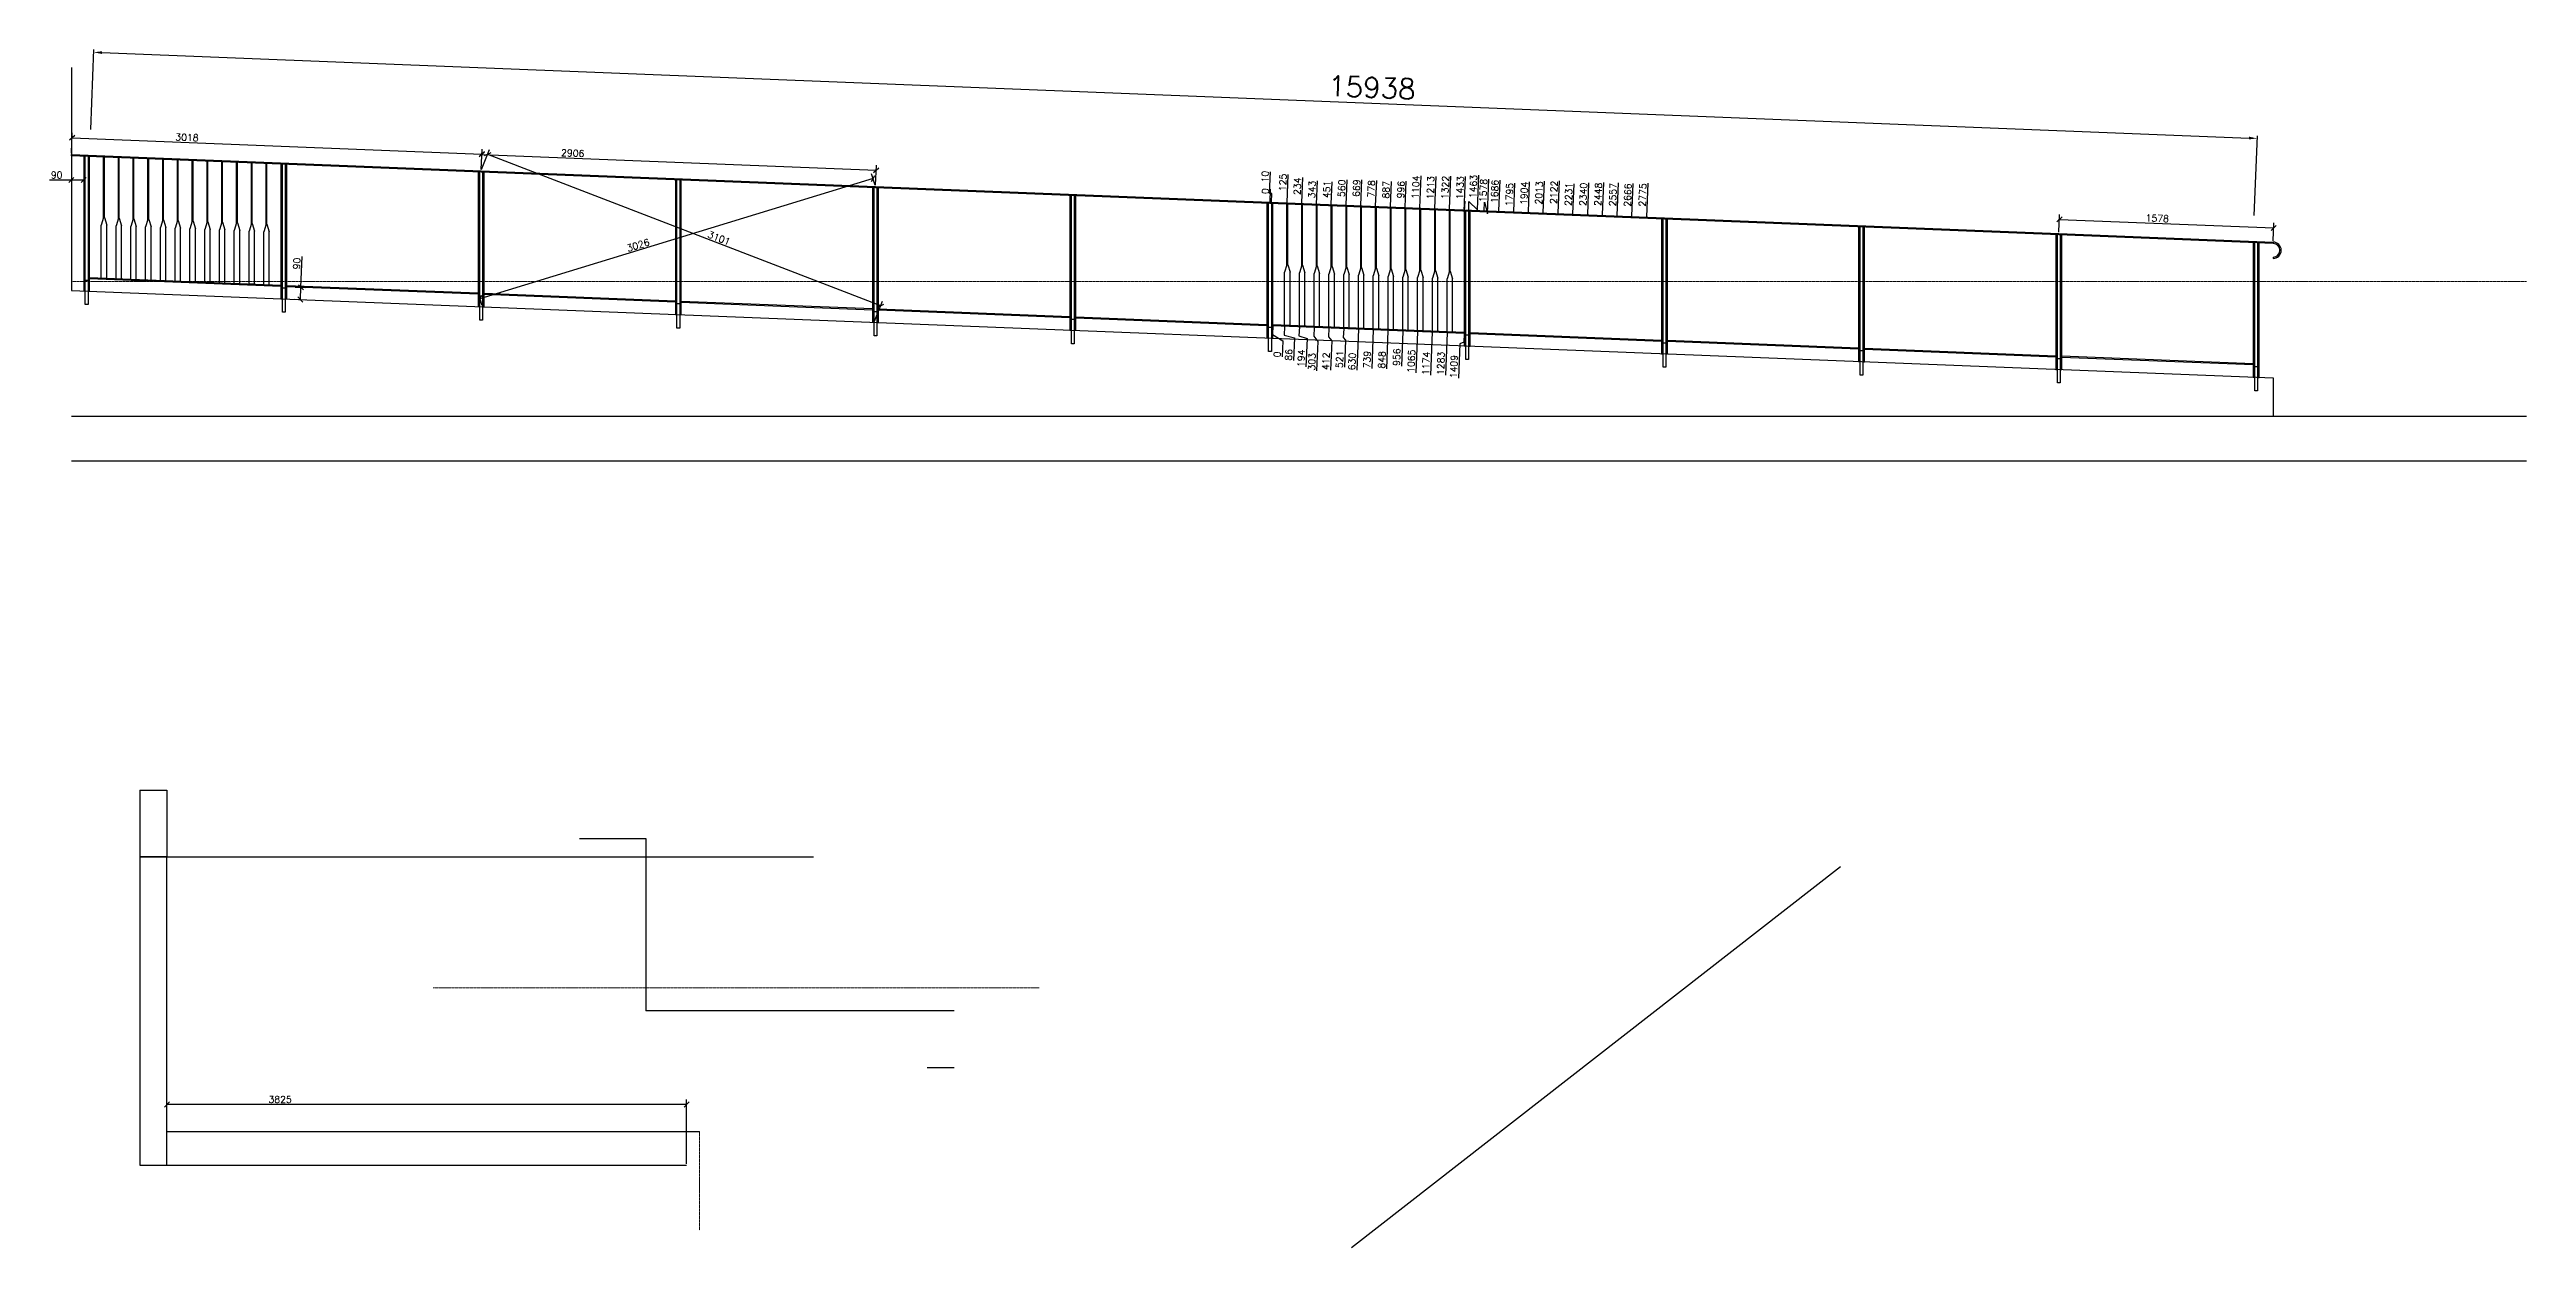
# Model space of a CAD drawing. Header units: millimetres. Extents: x -25270 to 56616, y 992 to 38275.
# Drawn here: x 7061 to 25295, y 992 to 9810 of the extents above; entities that cross this region are included whole.
import ezdxf

# ---------------------------------------------------------------- set-up
doc = ezdxf.new("R2010")
doc.units = ezdxf.units.MM
doc.linetypes.add('AXES2', pattern=[1.125, 0.75, -0.125, 0.125, -0.125])
doc.layers.add('AXES', color=1, linetype='AXES2', lineweight=13)
for name, color, linetype in [('Etat des lieux', 2, 'Continuous'), ('Garde Corps', 7, 'Continuous'), ('POTCACH', 7, 'Continuous')]:
    doc.layers.add(name, color=color, linetype=linetype)
doc.styles.add('CENTIEME', font='txt.shx', dxfattribs={"height": 150})
doc.styles.add('DETX4', font='romans.shx', dxfattribs={"height": 50})
doc.dimstyles.new('CUMULCENTIEME', dxfattribs={"dimtxt": 150, "dimasz": 60, "dimexe": 20, "dimexo": 200, "dimgap": 40, "dimtad": 1, "dimdec": 0, "dimzin": 9, "dimdsep": 46, "dimtxsty": 'CENTIEME', "dimcen": 0.09, "dimadec": 0, "dimazin": 0, "dimtfac": 1, "dimtdec": 0, "dimtofl": 0, "dimtmove": 0, "dimatfit": 3, "dimfxl": 1, "dimtolj": 1, "dimtzin": 0, "dimarcsym": 0})
doc.dimstyles.new('DETX4', dxfattribs={"dimtxt": 50, "dimasz": 37, "dimexe": 37, "dimexo": 10, "dimgap": 12, "dimtad": 1, "dimdec": 0, "dimdsep": 46, "dimtxsty": 'DETX4', "dimblk": 'OBLIQUE', "dimcen": 0.09, "dimadec": 0, "dimazin": 0, "dimtfac": 1, "dimtdec": 0, "dimtix": 1, "dimtofl": 0, "dimtmove": 0, "dimatfit": 3, "dimldrblk": 'OBLIQUE', "dimfxl": 1, "dimtolj": 1, "dimtzin": 0, "dimarcsym": 0})

msp = doc.modelspace()

# ---------------------------------------------------------------- blocks, each defined once
blk = doc.blocks.new('_OBLIQUE')
at = {"color": 0, "linetype": 'ByBlock'}
blk.add_line((-0.5, -0.5), (0.5, 0.5), dxfattribs=at)
blk = doc.blocks.new('*D9')
at = {"color": 0, "lineweight": -2, "transparency": 16777216}
for p, q in [((8912, 8060), (8921, 8286)), ((8869, 8062), (8949, 8059)), ((8908, 7970), (8912, 8060)), ((8865, 7972), (8945, 7969))]:
    blk.add_line(p, q, dxfattribs=at)
at = {"layer": 'Defpoints', "color": 0, "transparency": 16777216}
for p in [(8859, 8062), (8912, 8060), (8855, 7973)]:
    blk.add_point(p, dxfattribs=at)
at = {"color": 0, "lineweight": -2, "transparency": 16777216, "xscale": 37, "yscale": 37, "zscale": 37}
for p, rotation in [((8912, 8060), 87.72099109149103), ((8908, 7970), 267.720991091491)]:
    blk.add_blockref('_OBLIQUE', p, dxfattribs=dict(at, rotation=rotation))
at = {"color": 0, "transparency": 16777216, "insert": (8881, 8235), "char_height": 50, "attachment_point": 5, "rotation": 87.721, "style": 'DETX4'}
blk.add_mtext('\\A1;90', dxfattribs=at)
blk = doc.blocks.new('*D10')
at = {"color": 0, "lineweight": -2, "transparency": 16777216}
for p, q in [((7365, 9222), (7388, 9810)), ((7447, 9788), (23253, 9159)), ((23290, 8588), (23314, 9176))]:
    blk.add_line(p, q, dxfattribs=at)
at = {"color": 0, "transparency": 16777216}
for points in [[(7448, 9798), (7447, 9778), (7387, 9790)], [(23253, 9169), (23252, 9149), (23313, 9156)]]:
    blk.add_solid(points, dxfattribs=at)
at = {"layer": 'Defpoints', "color": 0, "transparency": 16777216}
for p in [(23313, 9156), (7357, 9022), (23282, 8388)]:
    blk.add_point(p, dxfattribs=at)
at = {"color": 0, "transparency": 16777216, "insert": (16796, 9531), "char_height": 150, "attachment_point": 5, "rotation": 357.7193, "style": 'CENTIEME'}
blk.add_mtext('\\A1;15938', dxfattribs=at)
blk = doc.blocks.new('A$C643B79CD')
for p, q in [((17, 449), (17, 898)), ((23, 449), (23, 898)), ((0, 0), (0, 393)), ((17, 449), (23, 449)), ((40, 0), (40, 393))]:
    blk.add_line(p, q)
at = {"layer": 'POTCACH'}
for p, q in [((17, 449), (0, 393)), ((23, 449), (40, 393))]:
    blk.add_line(p, q, dxfattribs=at)
blk = doc.blocks.new('*D11')
at = {"color": 0, "lineweight": -2, "transparency": 16777216}
for p, q in [((7223, 9047), (7229, 9198)), ((7228, 9161), (10243, 9041)), ((10239, 8927), (10245, 9078))]:
    blk.add_line(p, q, dxfattribs=at)
at = {"layer": 'Defpoints', "color": 0, "transparency": 16777216}
for p in [(7223, 9037), (10243, 9041), (10238, 8917)]:
    blk.add_point(p, dxfattribs=at)
at = {"color": 0, "lineweight": -2, "transparency": 16777216, "xscale": 37, "yscale": 37, "zscale": 37}
for p, rotation in [((7228, 9161), 177.720991091492), ((10243, 9041), 357.720991091492)]:
    blk.add_blockref('_OBLIQUE', p, dxfattribs=dict(at, rotation=rotation))
at = {"color": 0, "transparency": 16777216, "insert": (8073, 9164), "char_height": 50, "attachment_point": 5, "rotation": 357.721, "style": 'DETX4'}
blk.add_mtext('\\A1;3018', dxfattribs=at)
blk = doc.blocks.new('*D12')
at = {"color": 0, "lineweight": -2, "transparency": 16777216}
for p, q in [((10239, 8927), (10245, 9075)), ((10243, 9038), (13147, 8922)), ((13142, 8812), (13148, 8959))]:
    blk.add_line(p, q, dxfattribs=at)
at = {"layer": 'Defpoints', "color": 0, "transparency": 16777216}
for p in [(10238, 8917), (13142, 8802), (13147, 8922)]:
    blk.add_point(p, dxfattribs=at)
at = {"color": 0, "lineweight": -2, "transparency": 16777216, "xscale": 37, "yscale": 37, "zscale": 37}
for p, rotation in [((10243, 9038), 177.720991091492), ((13147, 8922), 357.720991091492)]:
    blk.add_blockref('_OBLIQUE', p, dxfattribs=dict(at, rotation=rotation))
at = {"color": 0, "transparency": 16777216, "insert": (10913, 9048), "char_height": 50, "attachment_point": 5, "rotation": 357.721, "style": 'DETX4'}
blk.add_mtext('\\A1;2906', dxfattribs=at)
blk = doc.blocks.new('*D13')
at = {"color": 0, "lineweight": -2, "transparency": 16777216}
for p, q in [((21853, 8465), (21858, 8597)), ((21857, 8560), (23434, 8497)), ((23430, 8402), (23435, 8534))]:
    blk.add_line(p, q, dxfattribs=at)
at = {"layer": 'Defpoints', "color": 0, "transparency": 16777216}
for p in [(21852, 8455), (23430, 8392), (23434, 8497)]:
    blk.add_point(p, dxfattribs=at)
at = {"color": 0, "lineweight": -2, "transparency": 16777216, "xscale": 37, "yscale": 37, "zscale": 37}
for p, rotation in [((21857, 8560), 177.7209910914922), ((23434, 8497), 357.7209910914921)]:
    blk.add_blockref('_OBLIQUE', p, dxfattribs=dict(at, rotation=rotation))
at = {"color": 0, "transparency": 16777216, "insert": (22577, 8568), "char_height": 50, "attachment_point": 5, "rotation": 357.721, "style": 'DETX4'}
blk.add_mtext('\\A1;1578', dxfattribs=at)
blk = doc.blocks.new('*D14')
at = {"color": 0, "lineweight": -2, "transparency": 16777216}
for p, q in [((7223, 9017), (7223, 8813)), ((7313, 9014), (7313, 8813)), ((7223, 8850), (7061, 8850)), ((7313, 8850), (7223, 8850))]:
    blk.add_line(p, q, dxfattribs=at)
at = {"layer": 'Defpoints', "color": 0, "transparency": 16777216}
for p in [(7223, 9027), (7313, 9024), (7223, 8850)]:
    blk.add_point(p, dxfattribs=at)
at = {"color": 0, "lineweight": -2, "transparency": 16777216, "xscale": 37, "yscale": 37, "zscale": 37, "rotation": 180}
blk.add_blockref('_OBLIQUE', (7223, 8850), dxfattribs=at)
at = {"color": 0, "lineweight": -2, "transparency": 16777216, "xscale": 37, "yscale": 37, "zscale": 37}
blk.add_blockref('_OBLIQUE', (7313, 8850), dxfattribs=at)
at = {"color": 0, "transparency": 16777216, "insert": (7114, 8887), "char_height": 50, "attachment_point": 5, "style": 'DETX4'}
blk.add_mtext('\\A1;90', dxfattribs=at)
blk = doc.blocks.new('*D15')
at = {"color": 0, "lineweight": -2, "transparency": 16777216}
for p, q in [((10242, 8927), (10299, 9074)), ((10285, 9039), (13179, 7925)), ((13135, 7812), (13192, 7959))]:
    blk.add_line(p, q, dxfattribs=at)
at = {"layer": 'Defpoints', "color": 0, "transparency": 16777216}
for p in [(10238, 8917), (13179, 7925), (13132, 7803)]:
    blk.add_point(p, dxfattribs=at)
at = {"color": 0, "lineweight": -2, "transparency": 16777216, "xscale": 37, "yscale": 37, "zscale": 37}
for p, rotation in [((10285, 9039), 158.9274646570027), ((13179, 7925), 338.9274646570027)]:
    blk.add_blockref('_OBLIQUE', p, dxfattribs=dict(at, rotation=rotation))
at = {"color": 0, "transparency": 16777216, "insert": (11990, 8422), "char_height": 50, "attachment_point": 5, "rotation": 338.9275, "style": 'DETX4'}
blk.add_mtext('\\A1;3101', dxfattribs=at)
blk = doc.blocks.new('*D16')
at = {"color": 0, "lineweight": -2, "transparency": 16777216}
for p, q in [((13124, 8861), (10230, 7976)), ((13139, 8811), (13113, 8896)), ((10245, 7926), (10219, 8011))]:
    blk.add_line(p, q, dxfattribs=at)
at = {"layer": 'Defpoints', "color": 0, "transparency": 16777216}
for p in [(13142, 8802), (10230, 7976), (10248, 7917)]:
    blk.add_point(p, dxfattribs=at)
at = {"color": 0, "lineweight": -2, "transparency": 16777216, "xscale": 37, "yscale": 37, "zscale": 37}
for p, rotation in [((13124, 8861), 17.00823833745288), ((10230, 7976), 197.0082383374529)]:
    blk.add_blockref('_OBLIQUE', p, dxfattribs=dict(at, rotation=rotation))
at = {"color": 0, "transparency": 16777216, "insert": (11394, 8370), "char_height": 50, "attachment_point": 5, "rotation": 17.0082, "style": 'DETX4'}
blk.add_mtext('\\A1;3026', dxfattribs=at)
blk = doc.blocks.new('*D17')
at = {"color": 0, "lineweight": -2, "transparency": 16777216}
blk.add_line((16046, 8686), (16050, 8783), dxfattribs=at)
at = {"layer": 'Defpoints', "color": 0, "transparency": 16777216}
for p in [(16045, 8676), (16045, 8676), (16048, 8738)]:
    blk.add_point(p, dxfattribs=at)
at = {"color": 0, "transparency": 16777216, "insert": (16012, 8768), "char_height": 50, "attachment_point": 5, "rotation": 87.721, "style": 'DETX4'}
blk.add_mtext('\\A1;0', dxfattribs=at)
blk = doc.blocks.new('*D18')
at = {"color": 0, "lineweight": -2, "transparency": 16777216}
blk.add_line((16171, 8681), (16179, 8891), dxfattribs=at)
at = {"layer": 'Defpoints', "color": 0, "transparency": 16777216}
for p in [(16174, 8758), (16045, 8676), (16170, 8671)]:
    blk.add_point(p, dxfattribs=at)
at = {"color": 0, "transparency": 16777216, "insert": (16140, 8832), "char_height": 50, "attachment_point": 5, "rotation": 87.721, "style": 'DETX4'}
blk.add_mtext('\\A1;125', dxfattribs=at)
blk = doc.blocks.new('*D19')
at = {"color": 0, "lineweight": -2, "transparency": 16777216}
for p, q in [((16042, 8751), (16049, 8910)), ((16058, 8750), (16042, 8751)), ((16056, 8686), (16058, 8750))]:
    blk.add_line(p, q, dxfattribs=at)
at = {"layer": 'Defpoints', "color": 0, "transparency": 16777216}
for p in [(16045, 8824), (16045, 8676), (16055, 8676)]:
    blk.add_point(p, dxfattribs=at)
at = {"color": 0, "transparency": 16777216, "insert": (16010, 8875), "char_height": 50, "attachment_point": 5, "rotation": 87.721, "style": 'DETX4'}
blk.add_mtext('\\A1;10', dxfattribs=at)
blk = doc.blocks.new('*D20')
at = {"color": 0, "lineweight": -2, "transparency": 16777216}
blk.add_line((16279, 8681), (16287, 8868), dxfattribs=at)
at = {"layer": 'Defpoints', "color": 0, "transparency": 16777216}
for p in [(16045, 8676), (16279, 8671), (16281, 8726)]:
    blk.add_point(p, dxfattribs=at)
at = {"color": 0, "transparency": 16777216, "insert": (16247, 8804), "char_height": 50, "attachment_point": 5, "rotation": 87.721, "style": 'DETX4'}
blk.add_mtext('\\A1;234', dxfattribs=at)
blk = doc.blocks.new('*D21')
at = {"color": 0, "lineweight": -2, "transparency": 16777216}
blk.add_line((16388, 8673), (16395, 8843), dxfattribs=at)
at = {"layer": 'Defpoints', "color": 0, "transparency": 16777216}
for p in [(16045, 8676), (16388, 8663), (16389, 8703)]:
    blk.add_point(p, dxfattribs=at)
at = {"color": 0, "transparency": 16777216, "insert": (16355, 8780), "char_height": 50, "attachment_point": 5, "rotation": 87.721, "style": 'DETX4'}
blk.add_mtext('\\A1;343', dxfattribs=at)
blk = doc.blocks.new('*D22')
at = {"color": 0, "lineweight": -2, "transparency": 16777216}
blk.add_line((16497, 8673), (16503, 8837), dxfattribs=at)
at = {"layer": 'Defpoints', "color": 0, "transparency": 16777216}
for p in [(16045, 8676), (16496, 8663), (16498, 8711)]:
    blk.add_point(p, dxfattribs=at)
at = {"color": 0, "transparency": 16777216, "insert": (16464, 8781), "char_height": 50, "attachment_point": 5, "rotation": 87.721, "style": 'DETX4'}
blk.add_mtext('\\A1;451', dxfattribs=at)
blk = doc.blocks.new('*D23')
at = {"color": 0, "lineweight": -2, "transparency": 16777216}
blk.add_line((16606, 8668), (16613, 8852), dxfattribs=at)
at = {"layer": 'Defpoints', "color": 0, "transparency": 16777216}
for p in [(16045, 8676), (16605, 8658), (16607, 8712)]:
    blk.add_point(p, dxfattribs=at)
at = {"color": 0, "transparency": 16777216, "insert": (16573, 8789), "char_height": 50, "attachment_point": 5, "rotation": 87.721, "style": 'DETX4'}
blk.add_mtext('\\A1;560', dxfattribs=at)
blk = doc.blocks.new('*D24')
at = {"color": 0, "lineweight": -2, "transparency": 16777216}
blk.add_line((16714, 8664), (16722, 8851), dxfattribs=at)
at = {"layer": 'Defpoints', "color": 0, "transparency": 16777216}
for p in [(16045, 8676), (16714, 8654), (16716, 8715)]:
    blk.add_point(p, dxfattribs=at)
at = {"color": 0, "transparency": 16777216, "insert": (16682, 8790), "char_height": 50, "attachment_point": 5, "rotation": 87.721, "style": 'DETX4'}
blk.add_mtext('\\A1;669', dxfattribs=at)
blk = doc.blocks.new('*D25')
at = {"color": 0, "lineweight": -2, "transparency": 16777216}
blk.add_line((16823, 8659), (16831, 8847), dxfattribs=at)
at = {"layer": 'Defpoints', "color": 0, "transparency": 16777216}
for p in [(16045, 8676), (16823, 8649), (16825, 8707)]:
    blk.add_point(p, dxfattribs=at)
at = {"color": 0, "transparency": 16777216, "insert": (16791, 8785), "char_height": 50, "attachment_point": 5, "rotation": 87.721, "style": 'DETX4'}
blk.add_mtext('\\A1;778', dxfattribs=at)
blk = doc.blocks.new('*D26')
at = {"color": 0, "lineweight": -2, "transparency": 16777216}
blk.add_line((16932, 8655), (16939, 8840), dxfattribs=at)
at = {"layer": 'Defpoints', "color": 0, "transparency": 16777216}
for p in [(16045, 8676), (16932, 8645), (16934, 8700)]:
    blk.add_point(p, dxfattribs=at)
at = {"color": 0, "transparency": 16777216, "insert": (16900, 8778), "char_height": 50, "attachment_point": 5, "rotation": 87.721, "style": 'DETX4'}
blk.add_mtext('\\A1;887', dxfattribs=at)
blk = doc.blocks.new('*D27')
at = {"color": 0, "lineweight": -2, "transparency": 16777216}
blk.add_line((17041, 8651), (17048, 8841), dxfattribs=at)
at = {"layer": 'Defpoints', "color": 0, "transparency": 16777216}
for p in [(16045, 8676), (17040, 8641), (17043, 8701)]:
    blk.add_point(p, dxfattribs=at)
at = {"color": 0, "transparency": 16777216, "insert": (17009, 8779), "char_height": 50, "attachment_point": 5, "rotation": 87.721, "style": 'DETX4'}
blk.add_mtext('\\A1;996', dxfattribs=at)
blk = doc.blocks.new('*D28')
at = {"color": 0, "lineweight": -2, "transparency": 16777216}
blk.add_line((17149, 8646), (17159, 8881), dxfattribs=at)
at = {"layer": 'Defpoints', "color": 0, "transparency": 16777216}
for p in [(16045, 8676), (17149, 8636), (17152, 8698)]:
    blk.add_point(p, dxfattribs=at)
at = {"color": 0, "transparency": 16777216, "insert": (17118, 8797), "char_height": 50, "attachment_point": 5, "rotation": 87.721, "style": 'DETX4'}
blk.add_mtext('\\A1;1104', dxfattribs=at)
blk = doc.blocks.new('*D29')
at = {"color": 0, "lineweight": -2, "transparency": 16777216}
blk.add_line((17258, 8642), (17268, 8876), dxfattribs=at)
at = {"layer": 'Defpoints', "color": 0, "transparency": 16777216}
for p in [(16045, 8676), (17258, 8632), (17260, 8695)]:
    blk.add_point(p, dxfattribs=at)
at = {"color": 0, "transparency": 16777216, "insert": (17227, 8793), "char_height": 50, "attachment_point": 5, "rotation": 87.721, "style": 'DETX4'}
blk.add_mtext('\\A1;1213', dxfattribs=at)
blk = doc.blocks.new('*D30')
at = {"color": 0, "lineweight": -2, "transparency": 16777216}
blk.add_line((17367, 8638), (17377, 8878), dxfattribs=at)
at = {"layer": 'Defpoints', "color": 0, "transparency": 16777216}
for p in [(16045, 8676), (17367, 8628), (17369, 8697)]:
    blk.add_point(p, dxfattribs=at)
at = {"color": 0, "transparency": 16777216, "insert": (17336, 8795), "char_height": 50, "attachment_point": 5, "rotation": 87.721, "style": 'DETX4'}
blk.add_mtext('\\A1;1322', dxfattribs=at)
blk = doc.blocks.new('*D31')
at = {"color": 0, "lineweight": -2, "transparency": 16777216}
for p, q in [((17475, 8621), (17485, 8876)), ((17480, 8693), (17475, 8621)), ((17478, 8629), (17480, 8693))]:
    blk.add_line(p, q, dxfattribs=at)
at = {"layer": 'Defpoints', "color": 0, "transparency": 16777216}
for p in [(16045, 8676), (17477, 8619), (17478, 8695)]:
    blk.add_point(p, dxfattribs=at)
at = {"color": 0, "transparency": 16777216, "insert": (17445, 8793), "char_height": 50, "attachment_point": 5, "rotation": 87.721, "style": 'DETX4'}
blk.add_mtext('\\A1;1433', dxfattribs=at)
blk = doc.blocks.new('*D32')
at = {"color": 0, "lineweight": -2, "transparency": 16777216}
for p, q in [((17572, 8630), (17582, 8885)), ((17508, 8628), (17510, 8692)), ((17510, 8692), (17572, 8630))]:
    blk.add_line(p, q, dxfattribs=at)
at = {"layer": 'Defpoints', "color": 0, "transparency": 16777216}
for p in [(16045, 8676), (17507, 8618), (17575, 8704)]:
    blk.add_point(p, dxfattribs=at)
at = {"color": 0, "transparency": 16777216, "insert": (17542, 8802), "char_height": 50, "attachment_point": 5, "rotation": 87.721, "style": 'DETX4'}
blk.add_mtext('\\A1;1463', dxfattribs=at)
blk = doc.blocks.new('*D37')
at = {"color": 0, "lineweight": -2, "transparency": 16777216}
for p, q in [((17646, 8601), (17657, 8856)), ((17622, 8624), (17625, 8688)), ((17625, 8688), (17646, 8601))]:
    blk.add_line(p, q, dxfattribs=at)
at = {"layer": 'Defpoints', "color": 0, "transparency": 16777216}
for p in [(16045, 8676), (17622, 8614), (17649, 8675)]:
    blk.add_point(p, dxfattribs=at)
at = {"color": 0, "transparency": 16777216, "insert": (17616, 8773), "char_height": 50, "attachment_point": 5, "rotation": 87.721, "style": 'DETX4'}
blk.add_mtext('\\A1;1578', dxfattribs=at)
blk = doc.blocks.new('*D38')
at = {"color": 0, "lineweight": -2, "transparency": 16777216}
blk.add_line((17731, 8623), (17740, 8849), dxfattribs=at)
at = {"layer": 'Defpoints', "color": 0, "transparency": 16777216}
for p in [(16045, 8676), (17731, 8613), (17733, 8668)]:
    blk.add_point(p, dxfattribs=at)
at = {"color": 0, "transparency": 16777216, "insert": (17700, 8766), "char_height": 50, "attachment_point": 5, "rotation": 87.721, "style": 'DETX4'}
blk.add_mtext('\\A1;1686', dxfattribs=at)
blk = doc.blocks.new('*D39')
at = {"color": 0, "lineweight": -2, "transparency": 16777216}
blk.add_line((17840, 8615), (17848, 8826), dxfattribs=at)
at = {"layer": 'Defpoints', "color": 0, "transparency": 16777216}
for p in [(16045, 8676), (17839, 8605), (17841, 8645)]:
    blk.add_point(p, dxfattribs=at)
at = {"color": 0, "transparency": 16777216, "insert": (17808, 8743), "char_height": 50, "attachment_point": 5, "rotation": 87.721, "style": 'DETX4'}
blk.add_mtext('\\A1;1795', dxfattribs=at)
blk = doc.blocks.new('*D40')
at = {"color": 0, "lineweight": -2, "transparency": 16777216}
blk.add_line((17949, 8615), (17957, 8836), dxfattribs=at)
at = {"layer": 'Defpoints', "color": 0, "transparency": 16777216}
for p in [(16045, 8676), (17948, 8605), (17950, 8653)]:
    blk.add_point(p, dxfattribs=at)
at = {"color": 0, "transparency": 16777216, "insert": (17917, 8752), "char_height": 50, "attachment_point": 5, "rotation": 87.721, "style": 'DETX4'}
blk.add_mtext('\\A1;1904', dxfattribs=at)
blk = doc.blocks.new('*D41')
at = {"color": 0, "lineweight": -2, "transparency": 16777216}
blk.add_line((18057, 8610), (18067, 8842), dxfattribs=at)
at = {"layer": 'Defpoints', "color": 0, "transparency": 16777216}
for p in [(16045, 8676), (18057, 8600), (18059, 8654)]:
    blk.add_point(p, dxfattribs=at)
at = {"color": 0, "transparency": 16777216, "insert": (18026, 8755), "char_height": 50, "attachment_point": 5, "rotation": 87.721, "style": 'DETX4'}
blk.add_mtext('\\A1;2013', dxfattribs=at)
blk = doc.blocks.new('*D42')
at = {"color": 0, "lineweight": -2, "transparency": 16777216}
blk.add_line((18166, 8606), (18176, 8845), dxfattribs=at)
at = {"layer": 'Defpoints', "color": 0, "transparency": 16777216}
for p in [(16045, 8676), (18166, 8596), (18168, 8657)]:
    blk.add_point(p, dxfattribs=at)
at = {"color": 0, "transparency": 16777216, "insert": (18135, 8759), "char_height": 50, "attachment_point": 5, "rotation": 87.721, "style": 'DETX4'}
blk.add_mtext('\\A1;2122', dxfattribs=at)
blk = doc.blocks.new('*D43')
at = {"color": 0, "lineweight": -2, "transparency": 16777216}
blk.add_line((18275, 8602), (18284, 8823), dxfattribs=at)
at = {"layer": 'Defpoints', "color": 0, "transparency": 16777216}
for p in [(16045, 8676), (18275, 8592), (18277, 8649)]:
    blk.add_point(p, dxfattribs=at)
at = {"color": 0, "transparency": 16777216, "insert": (18244, 8744), "char_height": 50, "attachment_point": 5, "rotation": 87.721, "style": 'DETX4'}
blk.add_mtext('\\A1;2231', dxfattribs=at)
blk = doc.blocks.new('*D44')
at = {"color": 0, "lineweight": -2, "transparency": 16777216}
blk.add_line((18384, 8597), (18393, 8830), dxfattribs=at)
at = {"layer": 'Defpoints', "color": 0, "transparency": 16777216}
for p in [(16045, 8676), (18383, 8587), (18385, 8642)]:
    blk.add_point(p, dxfattribs=at)
at = {"color": 0, "transparency": 16777216, "insert": (18352, 8744), "char_height": 50, "attachment_point": 5, "rotation": 87.721, "style": 'DETX4'}
blk.add_mtext('\\A1;2340', dxfattribs=at)
blk = doc.blocks.new('*D33')
at = {"color": 0, "lineweight": -2, "transparency": 16777216}
blk.add_line((18492, 8593), (18502, 8831), dxfattribs=at)
at = {"layer": 'Defpoints', "color": 0, "transparency": 16777216}
for p in [(16045, 8676), (18492, 8583), (18494, 8643)]:
    blk.add_point(p, dxfattribs=at)
at = {"color": 0, "transparency": 16777216, "insert": (18461, 8745), "char_height": 50, "attachment_point": 5, "rotation": 87.721, "style": 'DETX4'}
blk.add_mtext('\\A1;2448', dxfattribs=at)
blk = doc.blocks.new('*D34')
at = {"color": 0, "lineweight": -2, "transparency": 16777216}
blk.add_line((18601, 8589), (18611, 8828), dxfattribs=at)
at = {"layer": 'Defpoints', "color": 0, "transparency": 16777216}
for p in [(16045, 8676), (18601, 8579), (18603, 8640)]:
    blk.add_point(p, dxfattribs=at)
at = {"color": 0, "transparency": 16777216, "insert": (18570, 8742), "char_height": 50, "attachment_point": 5, "rotation": 87.721, "style": 'DETX4'}
blk.add_mtext('\\A1;2557', dxfattribs=at)
blk = doc.blocks.new('*D35')
at = {"color": 0, "lineweight": -2, "transparency": 16777216}
blk.add_line((18710, 8584), (18720, 8825), dxfattribs=at)
at = {"layer": 'Defpoints', "color": 0, "transparency": 16777216}
for p in [(16045, 8676), (18710, 8574), (18712, 8637)]:
    blk.add_point(p, dxfattribs=at)
at = {"color": 0, "transparency": 16777216, "insert": (18679, 8739), "char_height": 50, "attachment_point": 5, "rotation": 87.721, "style": 'DETX4'}
blk.add_mtext('\\A1;2666', dxfattribs=at)
blk = doc.blocks.new('*D36')
at = {"color": 0, "lineweight": -2, "transparency": 16777216}
blk.add_line((18819, 8580), (18829, 8827), dxfattribs=at)
at = {"layer": 'Defpoints', "color": 0, "transparency": 16777216}
for p in [(16045, 8676), (18818, 8570), (18821, 8639)]:
    blk.add_point(p, dxfattribs=at)
at = {"color": 0, "transparency": 16777216, "insert": (18788, 8740), "char_height": 50, "attachment_point": 5, "rotation": 87.721, "style": 'DETX4'}
blk.add_mtext('\\A1;2775', dxfattribs=at)
blk = doc.blocks.new('*D45')
at = {"color": 0, "lineweight": -2, "transparency": 16777216}
for p, q in [((16067, 7776), (16064, 7712)), ((16064, 7712), (16140, 7667)), ((16140, 7667), (16135, 7548))]:
    blk.add_line(p, q, dxfattribs=at)
at = {"layer": 'Defpoints', "color": 0, "transparency": 16777216}
for p in [(16067, 7786), (16067, 7781), (16137, 7593)]:
    blk.add_point(p, dxfattribs=at)
at = {"color": 0, "transparency": 16777216, "insert": (16099, 7566), "char_height": 50, "attachment_point": 5, "rotation": 87.721, "style": 'DETX4'}
blk.add_mtext('\\A1;0', dxfattribs=at)
blk = doc.blocks.new('*D46')
at = {"color": 0, "lineweight": -2, "transparency": 16777216}
for p, q in [((16153, 7772), (16150, 7708)), ((16150, 7708), (16225, 7688)), ((16225, 7688), (16219, 7521))]:
    blk.add_line(p, q, dxfattribs=at)
at = {"layer": 'Defpoints', "color": 0, "transparency": 16777216}
for p in [(16067, 7781), (16153, 7782), (16222, 7614)]:
    blk.add_point(p, dxfattribs=at)
at = {"color": 0, "transparency": 16777216, "insert": (16183, 7563), "char_height": 50, "attachment_point": 5, "rotation": 87.721, "style": 'DETX4'}
blk.add_mtext('\\A1;86', dxfattribs=at)
blk = doc.blocks.new('*D47')
at = {"color": 0, "lineweight": -2, "transparency": 16777216}
for p, q in [((16262, 7768), (16259, 7704)), ((16259, 7704), (16318, 7683)), ((16318, 7683), (16310, 7474))]:
    blk.add_line(p, q, dxfattribs=at)
at = {"layer": 'Defpoints', "color": 0, "transparency": 16777216}
for p in [(16067, 7781), (16262, 7778), (16315, 7610)]:
    blk.add_point(p, dxfattribs=at)
at = {"color": 0, "transparency": 16777216, "insert": (16275, 7537), "char_height": 50, "attachment_point": 5, "rotation": 87.721, "style": 'DETX4'}
blk.add_mtext('\\A1;194', dxfattribs=at)
blk = doc.blocks.new('*D48')
at = {"color": 0, "lineweight": -2, "transparency": 16777216}
for p, q in [((16370, 7764), (16368, 7700)), ((16368, 7700), (16397, 7660)), ((16397, 7660), (16389, 7446))]:
    blk.add_line(p, q, dxfattribs=at)
at = {"layer": 'Defpoints', "color": 0, "transparency": 16777216}
for p in [(16067, 7781), (16371, 7773), (16394, 7586)]:
    blk.add_point(p, dxfattribs=at)
at = {"color": 0, "transparency": 16777216, "insert": (16354, 7512), "char_height": 50, "attachment_point": 5, "rotation": 87.721, "style": 'DETX4'}
blk.add_mtext('\\A1;303', dxfattribs=at)
blk = doc.blocks.new('*D49')
at = {"color": 0, "lineweight": -2, "transparency": 16777216}
for p, q in [((16479, 7759), (16477, 7695)), ((16477, 7695), (16500, 7665)), ((16500, 7665), (16492, 7450))]:
    blk.add_line(p, q, dxfattribs=at)
at = {"layer": 'Defpoints', "color": 0, "transparency": 16777216}
for p in [(16067, 7781), (16479, 7769), (16497, 7591)]:
    blk.add_point(p, dxfattribs=at)
at = {"color": 0, "transparency": 16777216, "insert": (16457, 7516), "char_height": 50, "attachment_point": 5, "rotation": 87.721, "style": 'DETX4'}
blk.add_mtext('\\A1;412', dxfattribs=at)
blk = doc.blocks.new('*D50')
at = {"color": 0, "lineweight": -2, "transparency": 16777216}
for p, q in [((16588, 7755), (16585, 7691)), ((16585, 7691), (16601, 7671)), ((16601, 7671), (16593, 7471))]:
    blk.add_line(p, q, dxfattribs=at)
at = {"layer": 'Defpoints', "color": 0, "transparency": 16777216}
for p in [(16067, 7781), (16588, 7765), (16598, 7597)]:
    blk.add_point(p, dxfattribs=at)
at = {"color": 0, "transparency": 16777216, "insert": (16558, 7530), "char_height": 50, "attachment_point": 5, "rotation": 87.721, "style": 'DETX4'}
blk.add_mtext('\\A1;521', dxfattribs=at)
blk = doc.blocks.new('*D51')
at = {"color": 0, "lineweight": -2, "transparency": 16777216}
blk.add_line((16697, 7751), (16685, 7450), dxfattribs=at)
at = {"layer": 'Defpoints', "color": 0, "transparency": 16777216}
for p in [(16067, 7781), (16697, 7761), (16690, 7588)]:
    blk.add_point(p, dxfattribs=at)
at = {"color": 0, "transparency": 16777216, "insert": (16650, 7514), "char_height": 50, "attachment_point": 5, "rotation": 87.721, "style": 'DETX4'}
blk.add_mtext('\\A1;630', dxfattribs=at)
blk = doc.blocks.new('*D52')
at = {"color": 0, "lineweight": -2, "transparency": 16777216}
blk.add_line((16805, 7746), (16794, 7463), dxfattribs=at)
at = {"layer": 'Defpoints', "color": 0, "transparency": 16777216}
for p in [(16067, 7781), (16806, 7756), (16800, 7601)]:
    blk.add_point(p, dxfattribs=at)
at = {"color": 0, "transparency": 16777216, "insert": (16760, 7528), "char_height": 50, "attachment_point": 5, "rotation": 87.721, "style": 'DETX4'}
blk.add_mtext('\\A1;739', dxfattribs=at)
blk = doc.blocks.new('*D53')
at = {"color": 0, "lineweight": -2, "transparency": 16777216}
blk.add_line((16914, 7742), (16903, 7460), dxfattribs=at)
at = {"layer": 'Defpoints', "color": 0, "transparency": 16777216}
for p in [(16067, 7781), (16915, 7752), (16909, 7601)]:
    blk.add_point(p, dxfattribs=at)
at = {"color": 0, "transparency": 16777216, "insert": (16869, 7526), "char_height": 50, "attachment_point": 5, "rotation": 87.721, "style": 'DETX4'}
blk.add_mtext('\\A1;848', dxfattribs=at)
blk = doc.blocks.new('*D54')
at = {"color": 0, "lineweight": -2, "transparency": 16777216}
blk.add_line((17023, 7738), (17013, 7480), dxfattribs=at)
at = {"layer": 'Defpoints', "color": 0, "transparency": 16777216}
for p in [(16067, 7781), (17023, 7748), (17018, 7621)]:
    blk.add_point(p, dxfattribs=at)
at = {"color": 0, "transparency": 16777216, "insert": (16978, 7546), "char_height": 50, "attachment_point": 5, "rotation": 87.721, "style": 'DETX4'}
blk.add_mtext('\\A1;956', dxfattribs=at)
blk = doc.blocks.new('*D55')
at = {"color": 0, "lineweight": -2, "transparency": 16777216}
blk.add_line((17132, 7733), (17120, 7430), dxfattribs=at)
at = {"layer": 'Defpoints', "color": 0, "transparency": 16777216}
for p in [(16067, 7781), (17132, 7743), (17127, 7611)]:
    blk.add_point(p, dxfattribs=at)
at = {"color": 0, "transparency": 16777216, "insert": (17086, 7516), "char_height": 50, "attachment_point": 5, "rotation": 87.721, "style": 'DETX4'}
blk.add_mtext('\\A1;1065', dxfattribs=at)
blk = doc.blocks.new('*D56')
at = {"color": 0, "lineweight": -2, "transparency": 16777216}
blk.add_line((17240, 7729), (17228, 7413), dxfattribs=at)
at = {"layer": 'Defpoints', "color": 0, "transparency": 16777216}
for p in [(16067, 7781), (17241, 7739), (17235, 7596)]:
    blk.add_point(p, dxfattribs=at)
at = {"color": 0, "transparency": 16777216, "insert": (17194, 7500), "char_height": 50, "attachment_point": 5, "rotation": 87.721, "style": 'DETX4'}
blk.add_mtext('\\A1;1174', dxfattribs=at)
blk = doc.blocks.new('*D57')
at = {"color": 0, "lineweight": -2, "transparency": 16777216}
blk.add_line((17349, 7725), (17337, 7414), dxfattribs=at)
at = {"layer": 'Defpoints', "color": 0, "transparency": 16777216}
for p in [(16067, 7781), (17350, 7735), (17344, 7595)]:
    blk.add_point(p, dxfattribs=at)
at = {"color": 0, "transparency": 16777216, "insert": (17303, 7500), "char_height": 50, "attachment_point": 5, "rotation": 87.721, "style": 'DETX4'}
blk.add_mtext('\\A1;1283', dxfattribs=at)
blk = doc.blocks.new('*D58')
at = {"color": 0, "lineweight": -2, "transparency": 16777216}
for p, q in [((17475, 7720), (17472, 7656)), ((17442, 7644), (17432, 7391)), ((17472, 7656), (17442, 7644))]:
    blk.add_line(p, q, dxfattribs=at)
at = {"layer": 'Defpoints', "color": 0, "transparency": 16777216}
for p in [(16067, 7781), (17475, 7730), (17439, 7570)]:
    blk.add_point(p, dxfattribs=at)
at = {"color": 0, "transparency": 16777216, "insert": (17399, 7476), "char_height": 50, "attachment_point": 5, "rotation": 87.721, "style": 'DETX4'}
blk.add_mtext('\\A1;1409', dxfattribs=at)
blk = doc.blocks.new('*D60')
at = {"color": 0, "lineweight": -2, "transparency": 16777216}
for p, q in [((7926, 1608), (7926, 2081)), ((11751, 2044), (7926, 2044)), ((11751, 1608), (11751, 2081))]:
    blk.add_line(p, q, dxfattribs=at)
at = {"layer": 'Defpoints', "color": 0, "transparency": 16777216}
for p in [(7926, 2044), (7926, 1598), (11751, 1598)]:
    blk.add_point(p, dxfattribs=at)
at = {"color": 0, "lineweight": -2, "transparency": 16777216, "xscale": 37, "yscale": 37, "zscale": 37, "rotation": 180}
blk.add_blockref('_OBLIQUE', (7926, 2044), dxfattribs=at)
at = {"color": 0, "lineweight": -2, "transparency": 16777216, "xscale": 37, "yscale": 37, "zscale": 37}
blk.add_blockref('_OBLIQUE', (11751, 2044), dxfattribs=at)
at = {"color": 0, "transparency": 16777216, "insert": (8759, 2081), "char_height": 50, "attachment_point": 5, "style": 'DETX4'}
blk.add_mtext('\\A1;3825', dxfattribs=at)

# ---------------------------------------------------------------- dimensions: what is measured, and where the dimension line sits
for base, p1, p2, angle, dimstyle, picture, middle in [((23312.8, 9156.2), (7356.8, 9022.4), (23282.2, 8388.1), 357.71928, 'CUMULCENTIEME', '*D10', (16791.9, 9415.9)), ((10243.2, 9040.7), (7222.8, 9037.5), (10238.3, 8917.5), 357.72099, 'DETX4', '*D11', (8071.6, 9127.1)), ((13146.6, 8922), (10238.3, 8917.5), (13141.8, 8801.9), 357.72099, 'DETX4', '*D12', (10911.9, 9010.9)), ((13178.9, 7924.5), (10238.3, 8917.5), (13131.8, 7802.5), 338.92746, 'DETX4', '*D15', (11976.4, 8387.9)), ((10230.3, 7975.7), (13141.8, 8801.9), (10248.3, 7916.8), 197.00824, 'DETX4', '*D16', (11404.9, 8335)), ((23433.7, 8497), (21852.4, 8455.3), (23429.6, 8392.5), 357.72099, 'DETX4', '*D13', (22575.4, 8531.1)), ((8911.6, 8060.3), (8855, 7972.5), (8858.5, 8062.5), 87.72099, 'DETX4', '*D9', (8918.5, 8233.7))]:
    dim = msp.add_linear_dim(base=base, p1=p1, p2=p2, angle=angle, dimstyle=dimstyle)
    dim.commit()
    dim.dimension.update_dxf_attribs({"geometry": picture, "text_midpoint": middle, "dimtype": 161})
for base, p1, p2, picture, middle in [((7222.8, 8849.8), (7312.8, 9023.6), (7222.8, 9027.5), '*D14', (7114, 8849.8)), ((7925.5, 2043.7), (11750.5, 1598), (7925.5, 1598), '*D60', (8758.9, 2043.7))]:
    dim = msp.add_linear_dim(base=base, p1=p1, p2=p2, dimstyle='DETX4')
    dim.commit()
    dim.dimension.update_dxf_attribs({"geometry": picture, "text_midpoint": middle, "dimtype": 160})
for feature_location, offset, origin, picture, middle in [((16055.4, 8675.7), (-10.1, 148.8), (16045.4, 8676.4), '*D19', (16010.2, 8874.8)), ((16045.3685167, 8676.3570014), (2.4528966, 61.6349051), (16045.3685167, 8676.3570014), '*D17', (16011.9906299, 8768.1072305)), ((16170.1, 8671.4), (3.4, 86.5), (16045.4, 8676.4), '*D18', (16139.5, 8832)), ((17507.1, 8617.9), (67.6, 86.2), (16045.4, 8676.4), '*D32', (17541.6, 8802.1)), ((17149.1, 8636.4), (2.4, 61.5), (16045.4, 8676.4), '*D28', (17118.4, 8797)), ((17366.6, 8627.8), (2.7, 69), (16045.4, 8676.4), '*D30', (17336.2, 8794.7)), ((17477.1, 8619.2), (1, 76.1), (16045.4, 8676.4), '*D31', (17445, 8793.2)), ((17257.8, 8632.1), (2.5, 63.1), (16045.4, 8676.4), '*D29', (17227.2, 8793.1)), ((16278.9058, 8671.06), (2.1692, 54.5071), (16045.3685, 8676.357), '*D20', (16247.1852, 8804.4533)), ((17621.897, 8613.6156), (27.4768, 61.7371), (16045.3685, 8676.357), '*D37', (17616.2413, 8773.2715)), ((16605.2, 8658.1), (2.1, 53.6), (16045.4, 8676.4), '*D23', (16573.4, 8789.4)), ((16714, 8653.7), (2.4, 61.4), (16045.4, 8676.4), '*D24', (16682.4, 8790.4)), ((17730.7, 8613.3), (2.2, 54.5), (16045.4, 8676.4), '*D38', (17699.7, 8765.7)), ((16822.7, 8649.4), (2.3, 57.6), (16045.4, 8676.4), '*D25', (16791.1, 8784.7)), ((18165.7, 8596), (2.4, 61.4), (16045.4, 8676.4), '*D42', (18135.2, 8758.8)), ((16387.7, 8662.7), (1.6, 40.1), (16045.4, 8676.4), '*D21', (16355.3, 8780.5)), ((18057, 8600.3), (2.1, 53.6), (16045.4, 8676.4), '*D41', (18026.1, 8755.4)), ((17040.3, 8640.8), (2.4, 60.1), (16045.4, 8676.4), '*D27', (17008.7, 8778.6)), ((16931.5, 8645.1), (2.2, 54.7), (16045.4, 8676.4), '*D26', (16899.8, 8777.5)), ((16496.4, 8662.7), (1.9, 47.9), (16045.4, 8676.4), '*D22', (16464.1, 8781.2)), ((17948.2, 8605), (1.9, 47.9), (16045.4, 8676.4), '*D40', (17917, 8751.9)), ((18492, 8583), (2.4, 60.1), (16045.4, 8676.4), '*D33', (18461.4, 8744.6)), ((18383.3, 8587.3), (2.2, 54.7), (16045.4, 8676.4), '*D44', (18352.5, 8743.5)), ((18600.8, 8578.7), (2.4, 61.5), (16045.4, 8676.4), '*D34', (18570.3, 8741.6)), ((18818.4, 8570), (2.7, 69), (16045.4, 8676.4), '*D36', (18788.1, 8740.5)), ((17839.4, 8605), (1.6, 40.1), (16045.4, 8676.4), '*D39', (17807.9, 8742.9)), ((18709.6, 8574.3), (2.5, 63.1), (16045.4, 8676.4), '*D35', (18679.1, 8738.9)), ((18274.5, 8591.6), (2.3, 57.6), (16045.4, 8676.4), '*D43', (18243.5, 8743.6)), ((16067.3685167, 7785.5685385), (69.872424, -192.3650223), (16067.3685167, 7780.5645806), '*D45', (16099.1302559, 7566.0308557)), ((16153.1, 7782.2), (69.2, -168.4), (16067.4, 7780.6), '*D46', (16183.2, 7562.8)), ((16261.9058, 7777.8265), (53.1753, -168.3172), (16067.3685, 7780.5646), '*D47', (16275.1715, 7537.1343)), ((16370.7, 7773.5), (23.4, -187.2), (16067.4, 7780.6), '*D48', (16354.1, 7511.6)), ((16479.4, 7769.2), (17.8, -178.5), (16067.4, 7780.6), '*D49', (16457.2, 7515.9)), ((16588.2, 7764.8), (9.5, -167.3), (16067.4, 7780.6), '*D50', (16558, 7529.9)), ((16697, 7760.5), (-6.9, -172.5), (16067.4, 7780.6), '*D51', (16650.2, 7514.4)), ((16805.7, 7756.2), (-6.2, -155.1), (16067.4, 7780.6), '*D52', (16759.6, 7527.5)), ((16914.5, 7751.9), (-6, -151), (16067.4, 7780.6), '*D53', (16868.5, 7526.1)), ((17023.3, 7747.5), (-5.1, -127), (16067.4, 7780.6), '*D54', (16978.2, 7545.8)), ((17132.1, 7743.2), (-5.3, -132.2), (16067.4, 7780.6), '*D55', (17086, 7516)), ((17240.8, 7738.9), (-5.7, -142.4), (16067.4, 7780.6), '*D56', (17194.3, 7500.3)), ((17349.6, 7734.5), (-5.6, -139.9), (16067.4, 7780.6), '*D57', (17303.2, 7499.7)), ((17475.1, 7729.5), (-35.8, -159.7), (16067.4, 7780.6), '*D58', (17398.5, 7476))]:
    dim = msp.add_ordinate_dim(feature_location=feature_location, offset=offset, dtype=1, origin=origin, dimstyle='DETX4')
    dim.commit()
    dim.dimension.update_dxf_attribs({"geometry": picture, "text_midpoint": middle})

# ---------------------------------------------------------------- linework, layer by layer
for p, q in [((7222.8, 9678.6), (7222.8, 8037.5)), ((23429.6, 8382.5), (23429.6, 8392.5)), ((23429.6, 8282.5), (23429.6, 8272.5)), ((7222.8, 8037.5), (23430, 7392.5)), ((8530.3, 8085.5), (8570.3, 8085.5)), ((8764.6, 8076.2), (8764.2, 8066.2)), ((23430, 7392.5), (23430, 7112.5)), ((7725.5, 4358), (7925.5, 4358)), ((7725.5, 4358), (7725.5, 3868)), ((7925.5, 4358), (7925.5, 3868)), ((7725.5, 3868), (7725.5, 1598)), ((7925.5, 3868), (7725.5, 3868)), ((7725.5, 3868), (12685.5, 3868)), ((7925.5, 1598), (7925.5, 3868)), ((7925.5, 1844.3), (11845.5, 1844.3)), ((7725.5, 1598), (7925.5, 1598)), ((7725.5, 1598), (11750.5, 1598))]:
    msp.add_line(p, q)
for points in [[(7222.8, 9037.5), (10238.3, 8917.5), (10238.3, 8907.5), (7222.8, 9027.5)], [(10238.3, 8917.5), (13141.8, 8801.9), (13141.8, 8791.9), (10238.3, 8907.5)], [(13141.8, 8801.9), (16045.4, 8686.4), (16045.4, 8676.4), (13141.8, 8791.9)], [(16045.4, 8686.4), (18948.9, 8570.8), (18948.9, 8560.8), (16045.4, 8676.4)], [(18948.9, 8570.8), (21852.4, 8455.3), (21852.4, 8445.3), (18948.9, 8560.8)], [(21852.4, 8455.3), (23429.6, 8392.5), (23429.6, 8382.5), (21852.4, 8445.3)], [(7324.8, 8113.6), (7344.8, 8113.6), (7344.8, 7933.6), (7324.8, 7933.6)], [(7356.8, 8132.2), (8764.6, 8076.2), (8764.6, 8066.2), (7356.8, 8122.2)], [(8776.6, 8055.9), (8796.6, 8055.9), (8796.6, 7875.9), (8776.6, 7875.9)], [(8808.6, 8074.4), (10216.3, 8018.4), (10216.3, 8008.4), (8808.6, 8064.4)], [(10228.3, 7998.1), (10248.3, 7998.1), (10248.3, 7818.1), (10228.3, 7818.1)], [(10260.3, 8016.7), (11668.1, 7960.6), (11668.1, 7950.6), (10260.3, 8006.7)], [(11680.1, 7940.3), (11700.1, 7940.3), (11700.1, 7760.3), (11680.1, 7760.3)], [(11712.1, 7958.9), (13119.8, 7902.9), (13119.8, 7892.9), (11712.1, 7948.9)], [(13131.8, 7882.5), (13151.8, 7882.5), (13151.8, 7702.5), (13131.8, 7702.5)], [(13163.8, 7901.1), (14571.6, 7845.1), (14571.6, 7835.1), (13163.8, 7891.1)], [(14615.6, 7843.3), (16023.4, 7787.3), (16023.4, 7777.3), (14615.6, 7833.3)], [(14583.6, 7824.8), (14603.6, 7824.8), (14603.6, 7644.8), (14583.6, 7644.8)], [(16035.4, 7767), (16055.4, 7767), (16055.4, 7587), (16035.4, 7587)], [(16067.4, 7785.6), (17475.1, 7729.5), (17475.1, 7719.5), (16067.4, 7775.6)], [(16067.4, 7785.6), (17475.1, 7729.5), (17475.1, 7719.5), (16067.4, 7775.6)], [(17487.1, 7709.2), (17507.1, 7709.2), (17507.1, 7529.2), (17487.1, 7529.2)], [(17519.1, 7727.8), (18926.9, 7671.8), (18926.9, 7661.8), (17519.1, 7717.8)], [(18970.9, 7670), (20378.6, 7614), (20378.6, 7604), (18970.9, 7660)], [(18938.9, 7651.4), (18958.9, 7651.4), (18958.9, 7471.4), (18938.9, 7471.4)], [(20390.6, 7593.7), (20410.6, 7593.7), (20410.6, 7413.7), (20390.6, 7413.7)], [(20422.6, 7612.2), (21830.4, 7556.2), (21830.4, 7546.2), (20422.6, 7602.2)], [(21842.4, 7535.9), (21862.4, 7535.9), (21862.4, 7355.9), (21842.4, 7355.9)], [(21874.4, 7554.5), (23282.2, 7498.4), (23282.2, 7488.4), (21874.4, 7544.5)], [(23294.2, 7478.1), (23314.2, 7478.1), (23314.2, 7298.1), (23294.2, 7298.1)]]:
    msp.add_lwpolyline(points, close=True)
for radius in [60, 50]:
    msp.add_arc((23429.6, 8332.5), radius, 270, 90)
at = {"layer": 'AXES'}
for p, q in [((7222.8, 8102.5), (25294.7, 8102.5)), ((14345.6, 2903), (9885.9, 2903)), ((11845.5, 1844.3), (11845.5, 1118.4))]:
    msp.add_line(p, q, dxfattribs=at)
at = {"layer": 'Etat des lieux'}
for p, q in [((10961.6, 4003), (11451.6, 4003)), ((11451.6, 4003), (11451.6, 2733)), ((16645.8, 991.5), (20245.8, 3795.5)), ((13721.6, 2733), (11451.6, 2733)), ((13721.6, 2313), (13521.6, 2313))]:
    msp.add_line(p, q, dxfattribs=at)
at = {"layer": 'POTCACH'}
for p, q in [((7222.8, 7112.5), (25294.7, 7112.5)), ((7222.8, 6782.5), (25294.7, 6782.5))]:
    msp.add_line(p, q, dxfattribs=at)
for points in [[(7312.8, 8033.6), (7324.8, 8033.6), (7324.8, 9023.6), (7312.8, 9023.6)], [(7344.8, 8032.4), (7356.8, 8032.4), (7356.8, 9022.4), (7344.8, 9022.4)], [(8764.6, 7975.9), (8776.6, 7975.9), (8776.6, 8965.9), (8764.6, 8965.9)], [(8796.6, 7974.6), (8808.6, 7974.6), (8808.6, 8964.6), (8796.6, 8964.6)], [(10216.3, 7918.1), (10228.3, 7918.1), (10228.3, 8908.1), (10216.3, 8908.1)], [(10248.3, 7916.8), (10260.3, 7916.8), (10260.3, 8906.8), (10248.3, 8906.8)], [(11668.1, 7860.3), (11680.1, 7860.3), (11680.1, 8850.3), (11668.1, 8850.3)], [(11700.1, 7859), (11712.1, 7859), (11712.1, 8849), (11700.1, 8849)], [(13119.8, 7802.5), (13131.8, 7802.5), (13131.8, 8792.5), (13119.8, 8792.5)], [(13151.8, 7801.3), (13163.8, 7801.3), (13163.8, 8791.3), (13151.8, 8791.3)], [(14571.6, 7744.8), (14583.6, 7744.8), (14583.6, 8734.8), (14571.6, 8734.8)], [(14603.6, 7743.5), (14615.6, 7743.5), (14615.6, 8733.5), (14603.6, 8733.5)], [(16023.4, 7687), (16035.4, 7687), (16035.4, 8677), (16023.4, 8677)], [(16055.4, 7685.7), (16067.4, 7685.7), (16067.4, 8675.7), (16055.4, 8675.7)], [(17475.1, 7629.2), (17487.1, 7629.2), (17487.1, 8619.2), (17475.1, 8619.2)], [(17507.1, 7627.9), (17519.1, 7627.9), (17519.1, 8617.9), (17507.1, 8617.9)], [(18926.9, 7571.4), (18938.9, 7571.4), (18938.9, 8561.4), (18926.9, 8561.4)], [(18958.9, 7570.2), (18970.9, 7570.2), (18970.9, 8560.2), (18958.9, 8560.2)], [(20378.6, 7513.7), (20390.6, 7513.7), (20390.6, 8503.7), (20378.6, 8503.7)], [(20410.6, 7512.4), (20422.6, 7512.4), (20422.6, 8502.4), (20410.6, 8502.4)], [(21830.4, 7455.9), (21842.4, 7455.9), (21842.4, 8445.9), (21830.4, 8445.9)], [(21862.4, 7454.6), (21874.4, 7454.6), (21874.4, 8444.6), (21862.4, 8444.6)], [(23282.2, 7398.1), (23294.2, 7398.1), (23294.2, 8388.1), (23282.2, 8388.1)], [(23314.2, 7396.8), (23326.2, 7396.8), (23326.2, 8386.8), (23314.2, 8386.8)]]:
    msp.add_lwpolyline(points, close=True, dxfattribs=at)

# ---------------------------------------------------------------- block references
at = {"layer": 'Garde Corps'}
for p in [(7442.6, 8124), (7551.3, 8119.7), (7660.1, 8115.4), (7768.9, 8111.1), (7877.7, 8106.7), (7986.4, 8102.4), (8095.2, 8098.1), (8204, 8093.7), (8312.7, 8089.4), (8421.5, 8085.1), (8530.3, 8080.8), (8639, 8076.4), (16153.1, 7777.4), (16261.9, 7773.1), (16370.7, 7768.7), (16479.4, 7764.4), (16588.2, 7760.1), (16697, 7755.7), (16805.7, 7751.4), (16914.5, 7747.1), (17023.3, 7742.8), (17132.1, 7738.4), (17240.8, 7734.1), (17349.6, 7729.8)]:
    msp.add_blockref('A$C643B79CD', p, dxfattribs=at)

msp.set_redraw_order([(e.dxf.handle, doc.entitydb.next_handle()) for e in msp.query("TEXT MTEXT ATTDEF DIMENSION ARC_DIMENSION")])  # texts and dimensions are drawn at this point

doc.saveas('drawing.dxf')
